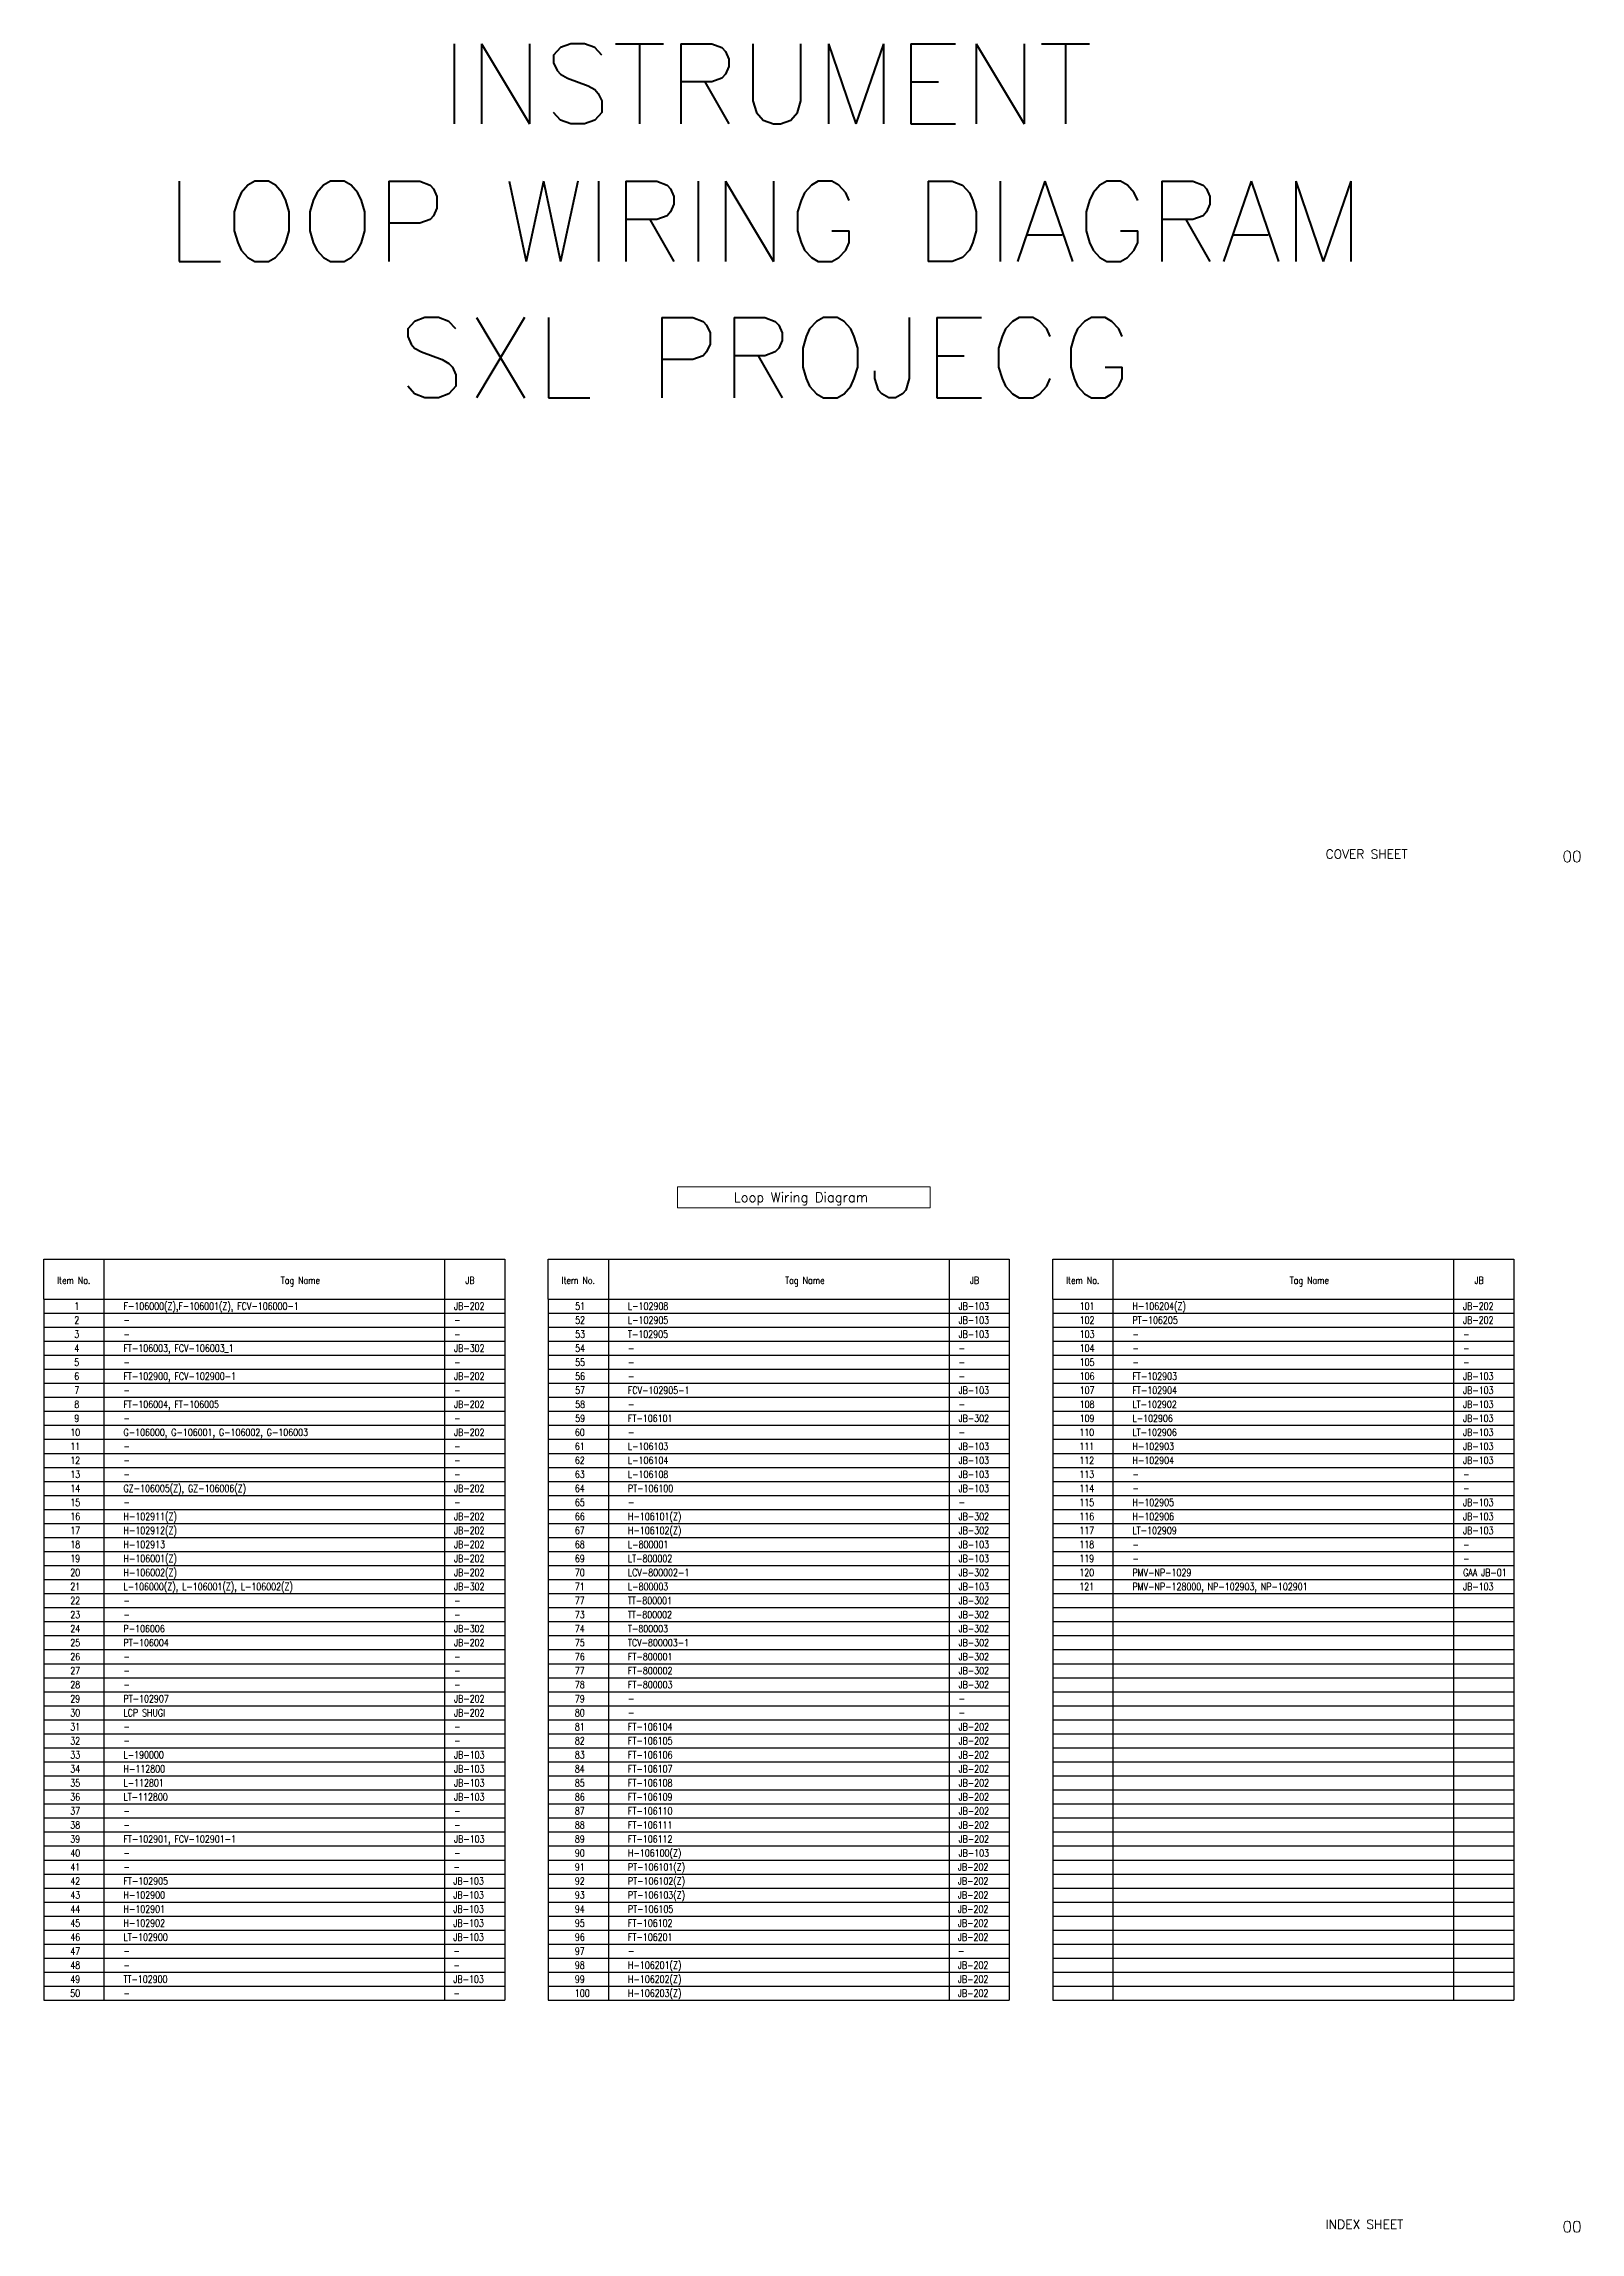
# Model space of a CAD drawing. Header units: millimetres. Extents: x -14942 to 24072, y -50285 to 2207.
# Drawn here: x -10728 to -10344, y -2447 to -1901 of the extents above; entities that cross this region are included whole.
import ezdxf
from ezdxf.enums import TextEntityAlignment as Align

# ---------------------------------------------------------------- set-up
doc = ezdxf.new("R2010")
doc.units = ezdxf.units.MM
doc.header["$MEASUREMENT"] = 0
for name, color, linetype in [('INSTRUMENT', 1, 'CONTINUOUS'), ('LINE', 3, 'CONTINUOUS'), ('TEXT', 2, 'CONTINUOUS')]:
    doc.layers.add(name, color=color, linetype=linetype)
doc.styles.add('ROMANS', font='romans')

msp = doc.modelspace()

# ---------------------------------------------------------------- texts
at = {"layer": 'TEXT', "color": 7, "lineweight": 13, "style": 'ROMANS'}
for s, height, p in [('INSTRUMENT', 20, (-10547.39, -1920.66)), ('LOOP WIRING DIAGRAM', 20, (-10547.8, -1955)), ('SXL PROJECG', 20, (-10547.8, -1989)), ('Loop Wiring Diagram', 2.4, (-10538.84, -2189.78))]:
    msp.add_text(s, height=height, dxfattribs=at).set_placement(p, align=Align.CENTER)
for s, p in [('COVER SHEET', (-10407.93, -2104.05)), ('INDEX SHEET', (-10407.93, -2446.05))]:
    msp.add_text(s, height=2.24, dxfattribs=at).set_placement(p)
for p in [(-10346.44, -2103.51), (-10346.44, -2445.51)]:
    msp.add_text('00', height=2.8, dxfattribs=at).set_placement(p, align=Align.MIDDLE)
at = {"layer": 'TEXT', "color": 7, "lineweight": 13, "style": 'ROMANS', "width": 0.8}
for s, p in [('Item No.', (-10724.43, -2210.22)), ('Tag Name', (-10668.63, -2210.22)), ('JB', (-10622.53, -2210.22)), ('Item No.', (-10598.55, -2210.22)), ('Tag Name', (-10542.75, -2210.22)), ('JB', (-10496.65, -2210.22)), ('Item No.', (-10472.68, -2210.22)), ('Tag Name', (-10416.88, -2210.22)), ('JB', (-10370.77, -2210.22)), ('1', (-10720.13, -2216.65)), ('F-106000(Z),F-106001(Z), FCV-106000-1', (-10707.86, -2216.65)), ('JB-202', (-10625.36, -2216.65)), ('51', (-10595.17, -2216.65)), ('L-102908', (-10581.99, -2216.65)), ('JB-103', (-10499.49, -2216.65)), ('101', (-10469.29, -2216.65)), ('H-106204(Z)', (-10456.11, -2216.65)), ('JB-202', (-10373.61, -2216.65)), ('2', (-10720.13, -2220.15)), ('3', (-10720.13, -2223.65)), ('-', (-10707.86, -2220.15)), ('-', (-10707.86, -2223.65)), ('-', (-10625.36, -2220.15)), ('-', (-10625.36, -2223.65)), ('52', (-10595.17, -2220.15)), ('53', (-10595.17, -2223.65)), ('T-102905', (-10581.99, -2223.65)), ('L-102905', (-10581.99, -2220.15)), ('JB-103', (-10499.49, -2220.15)), ('JB-103', (-10499.49, -2223.65)), ('102', (-10469.29, -2220.15)), ('103', (-10469.29, -2223.65)), ('PT-106205', (-10456.11, -2220.15)), ('-', (-10456.11, -2223.65)), ('JB-202', (-10373.61, -2220.15)), ('-', (-10373.61, -2223.65)), ('4', (-10720.13, -2227.15)), ('FT-106003, FCV-106003_1', (-10707.86, -2227.15)), ('JB-302', (-10625.36, -2227.15)), ('54', (-10595.17, -2227.15)), ('-', (-10581.99, -2227.15)), ('-', (-10499.49, -2227.15)), ('104', (-10469.29, -2227.15)), ('-', (-10456.11, -2227.15)), ('-', (-10373.61, -2227.15)), ('5', (-10720.13, -2230.65)), ('6', (-10720.13, -2234.15)), ('-', (-10707.86, -2230.65)), ('FT-102900, FCV-102900-1', (-10707.86, -2234.15)), ('JB-202', (-10625.36, -2234.15)), ('-', (-10625.36, -2230.65)), ('55', (-10595.17, -2230.65)), ('56', (-10595.17, -2234.15)), ('-', (-10581.99, -2230.65)), ('-', (-10581.99, -2234.15)), ('-', (-10499.49, -2230.65)), ('-', (-10499.49, -2234.15)), ('105', (-10469.29, -2230.65)), ('106', (-10469.29, -2234.15)), ('-', (-10456.11, -2230.65)), ('FT-102903', (-10456.11, -2234.15)), ('JB-103', (-10373.61, -2234.15)), ('-', (-10373.61, -2230.65)), ('7', (-10720.13, -2237.65)), ('8', (-10720.13, -2241.15)), ('-', (-10707.86, -2237.65)), ('FT-106004, FT-106005', (-10707.86, -2241.15)), ('JB-202', (-10625.36, -2241.15)), ('-', (-10625.36, -2237.65)), ('57', (-10595.17, -2237.65)), ('58', (-10595.17, -2241.15)), ('FCV-102905-1', (-10581.99, -2237.65)), ('JB-103', (-10499.49, -2237.65)), ('107', (-10469.29, -2237.65)), ('108', (-10469.29, -2241.15)), ('FT-102904', (-10456.11, -2237.65)), ('LT-102902', (-10456.11, -2241.15)), ('JB-103', (-10373.61, -2237.65)), ('JB-103', (-10373.61, -2241.15)), ('9', (-10720.13, -2244.65)), ('-', (-10707.86, -2244.65)), ('-', (-10625.36, -2244.65)), ('59', (-10595.17, -2244.65)), ('-', (-10581.99, -2241.15)), ('FT-106101', (-10581.99, -2244.65)), ('JB-302', (-10499.49, -2244.65)), ('-', (-10499.49, -2241.15)), ('109', (-10469.29, -2244.65)), ('L-102906', (-10456.11, -2244.65)), ('JB-103', (-10373.61, -2244.65)), ('10', (-10721.13, -2248.15)), ('11', (-10721.13, -2251.65)), ('G-106000, G-106001, G-106002, G-106003', (-10707.86, -2248.15)), ('JB-202', (-10625.36, -2248.15)), ('60', (-10595.25, -2248.15)), ('61', (-10595.25, -2251.65)), ('-', (-10581.99, -2248.15)), ('L-106103', (-10581.99, -2251.65)), ('JB-103', (-10499.49, -2251.65)), ('-', (-10499.49, -2248.15)), ('110', (-10469.37, -2248.15)), ('111', (-10469.37, -2251.65)), ('LT-102906', (-10456.11, -2248.15)), ('H-102903', (-10456.11, -2251.65)), ('JB-103', (-10373.61, -2248.15)), ('JB-103', (-10373.61, -2251.65)), ('12', (-10721.13, -2255.15)), ('-', (-10707.86, -2251.65)), ('-', (-10707.86, -2255.15)), ('-', (-10625.36, -2251.65)), ('-', (-10625.36, -2255.15)), ('62', (-10595.25, -2255.15)), ('L-106104', (-10581.99, -2255.15)), ('JB-103', (-10499.49, -2255.15)), ('112', (-10469.37, -2255.15)), ('H-102904', (-10456.11, -2255.15)), ('JB-103', (-10373.61, -2255.15)), ('13', (-10721.13, -2258.65)), ('14', (-10721.13, -2262.15)), ('GZ-106005(Z), GZ-106006(Z)', (-10707.86, -2262.15)), ('-', (-10707.86, -2258.65)), ('JB-202', (-10625.36, -2262.15)), ('-', (-10625.36, -2258.65)), ('63', (-10595.25, -2258.65)), ('64', (-10595.25, -2262.15)), ('L-106108', (-10581.99, -2258.65)), ('PT-106100', (-10581.99, -2262.15)), ('JB-103', (-10499.49, -2258.65)), ('JB-103', (-10499.49, -2262.15)), ('113', (-10469.37, -2258.65)), ('114', (-10469.37, -2262.15)), ('-', (-10456.11, -2258.65)), ('-', (-10456.11, -2262.15)), ('-', (-10373.61, -2258.65)), ('-', (-10373.61, -2262.15)), ('15', (-10721.13, -2265.65)), ('-', (-10707.86, -2265.65)), ('-', (-10625.36, -2265.65)), ('65', (-10595.25, -2265.65)), ('-', (-10581.99, -2265.65)), ('-', (-10499.49, -2265.65)), ('115', (-10469.37, -2265.65)), ('H-102905', (-10456.11, -2265.65)), ('JB-103', (-10373.61, -2265.65)), ('16', (-10721.13, -2269.15)), ('17', (-10721.13, -2272.65)), ('H-102911(Z)', (-10707.86, -2269.15)), ('H-102912(Z)', (-10707.86, -2272.65)), ('JB-202', (-10625.36, -2269.15)), ('JB-202', (-10625.36, -2272.65)), ('66', (-10595.25, -2269.15)), ('67', (-10595.25, -2272.65)), ('H-106101(Z)', (-10581.99, -2269.15)), ('H-106102(Z)', (-10581.99, -2272.65)), ('JB-302', (-10499.49, -2269.15)), ('JB-302', (-10499.49, -2272.65)), ('116', (-10469.37, -2269.15)), ('117', (-10469.37, -2272.65)), ('H-102906', (-10456.11, -2269.15)), ('LT-102909', (-10456.11, -2272.65)), ('JB-103', (-10373.61, -2269.15)), ('JB-103', (-10373.61, -2272.65)), ('18', (-10721.13, -2276.15)), ('H-102913', (-10707.86, -2276.15)), ('H-106001(Z)', (-10707.86, -2279.65)), ('JB-202', (-10625.36, -2276.15)), ('68', (-10595.25, -2276.15)), ('L-800001', (-10581.99, -2276.15)), ('JB-103', (-10499.49, -2276.15)), ('118', (-10469.37, -2276.15)), ('-', (-10456.11, -2276.15)), ('-', (-10373.61, -2276.15)), ('20', (-10721.13, -2283.15)), ('19', (-10721.13, -2279.65)), ('H-106002(Z)', (-10707.86, -2283.15)), ('JB-202', (-10625.36, -2279.65)), ('JB-202', (-10625.36, -2283.15)), ('70', (-10595.25, -2283.15)), ('69', (-10595.25, -2279.65)), ('LT-800002', (-10581.99, -2279.65)), ('LCV-800002-1', (-10581.99, -2283.15)), ('JB-103', (-10499.49, -2279.65)), ('JB-302', (-10499.49, -2283.15)), ('119', (-10469.37, -2279.65)), ('120', (-10469.37, -2283.15)), ('-', (-10456.11, -2279.65)), ('PMV-NP-1029', (-10456.11, -2283.15)), ('GAA JB-01', (-10373.61, -2283.15)), ('-', (-10373.61, -2279.65)), ('21', (-10721.13, -2286.65)), ('22', (-10721.13, -2290.15)), ('L-106000(Z), L-106001(Z), L-106002(Z)', (-10707.86, -2286.65)), ('JB-302', (-10625.36, -2286.65)), ('71', (-10595.25, -2286.65)), ('77', (-10595.25, -2290.15)), ('TT-800001', (-10581.99, -2290.15)), ('L-800003', (-10581.99, -2286.65)), ('JB-103', (-10499.49, -2286.65)), ('JB-302', (-10499.49, -2290.15)), ('121', (-10469.37, -2286.65)), ('PMV-NP-128000, NP-102903, NP-102901', (-10456.11, -2286.65)), ('JB-103', (-10373.61, -2286.65)), ('23', (-10721.13, -2293.65)), ('-', (-10707.86, -2290.15)), ('-', (-10707.86, -2293.65)), ('-', (-10625.36, -2290.15)), ('-', (-10625.36, -2293.65)), ('73', (-10595.25, -2293.65)), ('TT-800002', (-10581.99, -2293.65)), ('JB-302', (-10499.49, -2293.65)), ('24', (-10721.13, -2297.15)), ('25', (-10721.13, -2300.65)), ('P-106006', (-10707.86, -2297.15)), ('PT-106004', (-10707.86, -2300.65)), ('JB-302', (-10625.36, -2297.15)), ('JB-202', (-10625.36, -2300.65)), ('74', (-10595.25, -2297.15)), ('75', (-10595.25, -2300.65)), ('T-800003', (-10581.99, -2297.15)), ('TCV-800003-1', (-10581.99, -2300.65)), ('JB-302', (-10499.49, -2297.15)), ('JB-302', (-10499.49, -2300.65)), ('26', (-10721.13, -2304.15)), ('-', (-10707.86, -2304.15)), ('-', (-10625.36, -2304.15)), ('76', (-10595.25, -2304.15)), ('FT-800001', (-10581.99, -2304.15)), ('JB-302', (-10499.49, -2304.15)), ('27', (-10721.13, -2307.65)), ('28', (-10721.13, -2311.15)), ('-', (-10707.86, -2307.65)), ('-', (-10707.86, -2311.15)), ('-', (-10625.36, -2307.65)), ('-', (-10625.36, -2311.15)), ('77', (-10595.25, -2307.65)), ('78', (-10595.25, -2311.15)), ('FT-800002', (-10581.99, -2307.65)), ('FT-800003', (-10581.99, -2311.15)), ('JB-302', (-10499.49, -2307.65)), ('JB-302', (-10499.49, -2311.15)), ('29', (-10721.13, -2314.65)), ('PT-102907', (-10707.86, -2314.65)), ('JB-202', (-10625.36, -2314.65)), ('79', (-10595.25, -2314.65)), ('-', (-10581.99, -2314.65)), ('-', (-10499.49, -2314.65)), ('30', (-10721.13, -2318.15)), ('31', (-10721.13, -2321.65)), ('LCP SHUGI', (-10707.86, -2318.15)), ('-', (-10707.86, -2321.65)), ('JB-202', (-10625.36, -2318.15)), ('-', (-10625.36, -2321.65)), ('80', (-10595.25, -2318.15)), ('81', (-10595.25, -2321.65)), ('-', (-10581.99, -2318.15)), ('FT-106104', (-10581.99, -2321.65)), ('JB-202', (-10499.49, -2321.65)), ('-', (-10499.49, -2318.15)), ('32', (-10721.13, -2325.15)), ('33', (-10721.13, -2328.65)), ('-', (-10707.86, -2325.15)), ('L-190000', (-10707.86, -2328.65)), ('JB-103', (-10625.36, -2328.65)), ('-', (-10625.36, -2325.15)), ('82', (-10595.25, -2325.15)), ('83', (-10595.25, -2328.65)), ('FT-106105', (-10581.99, -2325.15)), ('FT-106106', (-10581.99, -2328.65)), ('JB-202', (-10499.49, -2325.15)), ('JB-202', (-10499.49, -2328.65)), ('34', (-10721.13, -2332.15)), ('H-112800', (-10707.86, -2332.15)), ('JB-103', (-10625.36, -2332.15)), ('84', (-10595.25, -2332.15)), ('FT-106107', (-10581.99, -2332.15)), ('JB-202', (-10499.49, -2332.15)), ('35', (-10721.13, -2335.65)), ('36', (-10721.13, -2339.15)), ('L-112801', (-10707.86, -2335.65)), ('LT-112800', (-10707.86, -2339.15)), ('JB-103', (-10625.36, -2335.65)), ('JB-103', (-10625.36, -2339.15)), ('85', (-10595.25, -2335.65)), ('86', (-10595.25, -2339.15)), ('FT-106108', (-10581.99, -2335.65)), ('FT-106109', (-10581.99, -2339.15)), ('JB-202', (-10499.49, -2335.65)), ('JB-202', (-10499.49, -2339.15)), ('37', (-10721.13, -2342.65)), ('-', (-10707.86, -2342.65)), ('-', (-10625.36, -2342.65)), ('87', (-10595.25, -2342.65)), ('FT-106110', (-10581.99, -2342.65)), ('JB-202', (-10499.49, -2342.65)), ('38', (-10721.13, -2346.15)), ('39', (-10721.13, -2349.65)), ('-', (-10707.86, -2346.15)), ('FT-102901, FCV-102901-1', (-10707.86, -2349.65)), ('JB-103', (-10625.36, -2349.65)), ('-', (-10625.36, -2346.15)), ('88', (-10595.25, -2346.15)), ('89', (-10595.25, -2349.65)), ('FT-106111', (-10581.99, -2346.15)), ('FT-106112', (-10581.99, -2349.65)), ('JB-202', (-10499.49, -2346.15)), ('JB-202', (-10499.49, -2349.65)), ('40', (-10721.13, -2353.15)), ('-', (-10707.86, -2353.15)), ('-', (-10625.36, -2353.15)), ('90', (-10595.25, -2353.15)), ('H-106100(Z)', (-10581.99, -2353.15)), ('JB-103', (-10499.49, -2353.15)), ('41', (-10721.13, -2356.65)), ('42', (-10721.13, -2360.15)), ('-', (-10707.86, -2356.65)), ('FT-102905', (-10707.86, -2360.15)), ('JB-103', (-10625.53, -2360.15)), ('-', (-10625.53, -2356.65)), ('91', (-10595.25, -2356.65)), ('92', (-10595.25, -2360.15)), ('PT-106101(Z)', (-10581.98, -2356.65)), ('PT-106102(Z)', (-10581.98, -2360.15)), ('JB-202', (-10499.66, -2356.65)), ('JB-202', (-10499.66, -2360.15)), ('43', (-10721.13, -2363.65)), ('H-102900', (-10707.86, -2363.65)), ('JB-103', (-10625.53, -2363.65)), ('93', (-10595.25, -2363.65)), ('PT-106103(Z)', (-10581.98, -2363.65)), ('JB-202', (-10499.66, -2363.65)), ('44', (-10721.13, -2367.15)), ('45', (-10721.13, -2370.65)), ('H-102901', (-10707.86, -2367.15)), ('H-102902', (-10707.86, -2370.65)), ('JB-103', (-10625.53, -2367.15)), ('JB-103', (-10625.53, -2370.65)), ('94', (-10595.25, -2367.15)), ('95', (-10595.25, -2370.65)), ('PT-106105', (-10581.98, -2367.15)), ('FT-106102', (-10581.98, -2370.65)), ('JB-202', (-10499.66, -2367.15)), ('JB-202', (-10499.66, -2370.65)), ('46', (-10721.13, -2374.15)), ('47', (-10721.13, -2377.65)), ('LT-102900', (-10707.86, -2374.15)), ('JB-103', (-10625.53, -2374.15)), ('96', (-10595.25, -2374.15)), ('97', (-10595.25, -2377.65)), ('FT-106201', (-10581.98, -2374.15)), ('JB-202', (-10499.66, -2374.15)), ('48', (-10721.13, -2381.15)), ('-', (-10707.86, -2377.65)), ('-', (-10707.86, -2381.15)), ('-', (-10625.53, -2377.65)), ('-', (-10625.53, -2381.15)), ('98', (-10595.25, -2381.15)), ('-', (-10581.98, -2377.65)), ('H-106201(Z)', (-10581.98, -2381.15)), ('JB-202', (-10499.66, -2381.15)), ('-', (-10499.66, -2377.65)), ('49', (-10721.13, -2384.65)), ('50', (-10721.13, -2388.15)), ('TT-102900', (-10707.86, -2384.65)), ('JB-103', (-10625.53, -2384.65)), ('99', (-10595.25, -2384.65)), ('100', (-10595.25, -2388.15)), ('H-106202(Z)', (-10581.98, -2384.65)), ('H-106203(Z)', (-10581.98, -2388.15)), ('JB-202', (-10499.66, -2384.65)), ('JB-202', (-10499.66, -2388.15)), ('-', (-10707.86, -2388.15)), ('-', (-10625.53, -2388.15))]:
    msp.add_text(s, height=1.8, dxfattribs=at).set_placement(p)

# ---------------------------------------------------------------- linework, layer by layer
at = {"layer": 'INSTRUMENT', "color": 7}
for p, q in [((-10727.75, -2214), (-10727.75, -2204)), ((-10727.75, -2204), (-10612.75, -2204)), ((-10727.75, -2204), (-10677.75, -2204)), ((-10727.75, -2204), (-10712.75, -2204)), ((-10712.75, -2204), (-10712.75, -2389)), ((-10712.75, -2204), (-10612.75, -2204)), ((-10627.75, -2204), (-10627.75, -2389)), ((-10612.75, -2204), (-10612.75, -2389)), ((-10601.87, -2214), (-10601.87, -2204)), ((-10601.87, -2204), (-10486.87, -2204)), ((-10601.87, -2204), (-10551.87, -2204)), ((-10601.87, -2204), (-10586.87, -2204)), ((-10586.87, -2204), (-10586.87, -2389)), ((-10586.87, -2204), (-10486.87, -2204)), ((-10501.87, -2204), (-10501.87, -2389)), ((-10486.87, -2204), (-10486.87, -2389)), ((-10475.99, -2214), (-10475.99, -2204)), ((-10475.99, -2204), (-10360.99, -2204)), ((-10475.99, -2204), (-10425.99, -2204)), ((-10475.99, -2204), (-10460.99, -2204)), ((-10460.99, -2204), (-10460.99, -2389)), ((-10460.99, -2204), (-10360.99, -2204)), ((-10375.99, -2204), (-10375.99, -2389)), ((-10360.99, -2204), (-10360.99, -2389)), ((-10727.75, -2214), (-10727.75, -2389)), ((-10727.75, -2214), (-10612.75, -2214)), ((-10727.75, -2214), (-10727.75, -2217.5)), ((-10727.75, -2217.5), (-10612.75, -2217.5)), ((-10601.87, -2214), (-10601.87, -2389)), ((-10601.87, -2214), (-10486.87, -2214)), ((-10601.87, -2214), (-10601.87, -2217.5)), ((-10601.87, -2217.5), (-10486.87, -2217.5)), ((-10475.99, -2214), (-10475.99, -2389)), ((-10475.99, -2214), (-10360.99, -2214)), ((-10475.99, -2214), (-10475.99, -2217.5)), ((-10475.99, -2217.5), (-10360.99, -2217.5)), ((-10727.75, -2221), (-10612.75, -2221)), ((-10601.87, -2221), (-10486.87, -2221)), ((-10475.99, -2221), (-10360.99, -2221)), ((-10727.75, -2224.5), (-10612.75, -2224.5)), ((-10727.75, -2228), (-10612.75, -2228)), ((-10601.87, -2224.5), (-10486.87, -2224.5)), ((-10601.87, -2228), (-10486.87, -2228)), ((-10475.99, -2224.5), (-10360.99, -2224.5)), ((-10475.99, -2228), (-10360.99, -2228)), ((-10727.75, -2231.5), (-10612.75, -2231.5)), ((-10601.87, -2231.5), (-10486.87, -2231.5)), ((-10475.99, -2231.5), (-10360.99, -2231.5)), ((-10727.75, -2235), (-10612.75, -2235)), ((-10727.75, -2238.5), (-10612.75, -2238.5)), ((-10601.87, -2235), (-10486.87, -2235)), ((-10601.87, -2238.5), (-10486.87, -2238.5)), ((-10475.99, -2235), (-10360.99, -2235)), ((-10475.99, -2238.5), (-10360.99, -2238.5)), ((-10727.75, -2242), (-10612.75, -2242)), ((-10601.87, -2242), (-10486.87, -2242)), ((-10475.99, -2242), (-10360.99, -2242)), ((-10727.75, -2245.5), (-10612.75, -2245.5)), ((-10727.75, -2249), (-10612.75, -2249)), ((-10601.87, -2245.5), (-10486.87, -2245.5)), ((-10601.87, -2249), (-10486.87, -2249)), ((-10475.99, -2245.5), (-10360.99, -2245.5)), ((-10475.99, -2249), (-10360.99, -2249)), ((-10727.75, -2252.5), (-10612.75, -2252.5)), ((-10601.87, -2252.5), (-10486.87, -2252.5)), ((-10475.99, -2252.5), (-10360.99, -2252.5)), ((-10727.75, -2256), (-10612.75, -2256)), ((-10727.75, -2259.5), (-10612.75, -2259.5)), ((-10601.87, -2256), (-10486.87, -2256)), ((-10601.87, -2259.5), (-10486.87, -2259.5)), ((-10475.99, -2256), (-10360.99, -2256)), ((-10475.99, -2259.5), (-10360.99, -2259.5)), ((-10727.75, -2263), (-10612.75, -2263)), ((-10727.75, -2266.5), (-10612.75, -2266.5)), ((-10601.87, -2263), (-10486.87, -2263)), ((-10601.87, -2266.5), (-10486.87, -2266.5)), ((-10475.99, -2263), (-10360.99, -2263)), ((-10475.99, -2266.5), (-10360.99, -2266.5)), ((-10727.75, -2270), (-10612.75, -2270)), ((-10601.87, -2270), (-10486.87, -2270)), ((-10475.99, -2270), (-10360.99, -2270)), ((-10727.75, -2273.5), (-10612.75, -2273.5)), ((-10727.75, -2277), (-10612.75, -2277)), ((-10601.87, -2273.5), (-10486.87, -2273.5)), ((-10601.87, -2277), (-10486.87, -2277)), ((-10475.99, -2273.5), (-10360.99, -2273.5)), ((-10475.99, -2277), (-10360.99, -2277)), ((-10727.75, -2280.5), (-10612.75, -2280.5)), ((-10601.87, -2280.5), (-10486.87, -2280.5)), ((-10475.99, -2280.5), (-10360.99, -2280.5)), ((-10727.75, -2284), (-10612.75, -2284)), ((-10727.75, -2287.5), (-10612.75, -2287.5)), ((-10601.87, -2284), (-10486.87, -2284)), ((-10601.87, -2287.5), (-10486.87, -2287.5)), ((-10475.99, -2284), (-10360.99, -2284)), ((-10475.99, -2287.5), (-10360.99, -2287.5)), ((-10727.75, -2291), (-10612.75, -2291)), ((-10601.87, -2291), (-10486.87, -2291)), ((-10475.99, -2291), (-10360.99, -2291)), ((-10727.75, -2294.5), (-10612.75, -2294.5)), ((-10727.75, -2298), (-10612.75, -2298)), ((-10601.87, -2294.5), (-10486.87, -2294.5)), ((-10601.87, -2298), (-10486.87, -2298)), ((-10475.99, -2294.5), (-10360.99, -2294.5)), ((-10475.99, -2298), (-10360.99, -2298)), ((-10727.75, -2301.5), (-10612.75, -2301.5)), ((-10727.75, -2305), (-10612.75, -2305)), ((-10601.87, -2301.5), (-10486.87, -2301.5)), ((-10601.87, -2305), (-10486.87, -2305)), ((-10475.99, -2301.5), (-10360.99, -2301.5)), ((-10475.99, -2305), (-10360.99, -2305)), ((-10727.75, -2308.5), (-10612.75, -2308.5)), ((-10601.87, -2308.5), (-10486.87, -2308.5)), ((-10475.99, -2308.5), (-10360.99, -2308.5)), ((-10727.75, -2312), (-10612.75, -2312)), ((-10727.75, -2315.5), (-10612.75, -2315.5)), ((-10601.87, -2312), (-10486.87, -2312)), ((-10601.87, -2315.5), (-10486.87, -2315.5)), ((-10475.99, -2312), (-10360.99, -2312)), ((-10475.99, -2315.5), (-10360.99, -2315.5)), ((-10727.75, -2319), (-10612.75, -2319)), ((-10601.87, -2319), (-10486.87, -2319)), ((-10475.99, -2319), (-10360.99, -2319)), ((-10727.75, -2322.5), (-10612.75, -2322.5)), ((-10727.75, -2326), (-10612.75, -2326)), ((-10601.87, -2322.5), (-10486.87, -2322.5)), ((-10601.87, -2326), (-10486.87, -2326)), ((-10475.99, -2322.5), (-10360.99, -2322.5)), ((-10475.99, -2326), (-10360.99, -2326)), ((-10727.75, -2329.5), (-10612.75, -2329.5)), ((-10601.87, -2329.5), (-10486.87, -2329.5)), ((-10475.99, -2329.5), (-10360.99, -2329.5)), ((-10727.75, -2333), (-10612.75, -2333)), ((-10727.75, -2336.5), (-10612.75, -2336.5)), ((-10601.87, -2333), (-10486.87, -2333)), ((-10601.87, -2336.5), (-10486.87, -2336.5)), ((-10475.99, -2333), (-10360.99, -2333)), ((-10475.99, -2336.5), (-10360.99, -2336.5)), ((-10727.75, -2340), (-10612.75, -2340)), ((-10601.87, -2340), (-10486.87, -2340)), ((-10475.99, -2340), (-10360.99, -2340)), ((-10727.75, -2343.5), (-10612.75, -2343.5)), ((-10727.75, -2347), (-10612.75, -2347)), ((-10601.87, -2343.5), (-10486.87, -2343.5)), ((-10601.87, -2347), (-10486.87, -2347)), ((-10475.99, -2343.5), (-10360.99, -2343.5)), ((-10475.99, -2347), (-10360.99, -2347)), ((-10727.75, -2350.5), (-10612.75, -2350.5)), ((-10727.75, -2354), (-10612.75, -2354)), ((-10601.87, -2350.5), (-10486.87, -2350.5)), ((-10601.87, -2354), (-10486.87, -2354)), ((-10475.99, -2350.5), (-10360.99, -2350.5)), ((-10475.99, -2354), (-10360.99, -2354)), ((-10727.75, -2357.5), (-10612.75, -2357.5)), ((-10601.87, -2357.5), (-10486.87, -2357.5)), ((-10475.99, -2357.5), (-10360.99, -2357.5)), ((-10727.75, -2361), (-10612.75, -2361)), ((-10727.75, -2364.5), (-10612.75, -2364.5)), ((-10601.87, -2361), (-10486.87, -2361)), ((-10601.87, -2364.5), (-10486.87, -2364.5)), ((-10475.99, -2361), (-10360.99, -2361)), ((-10475.99, -2364.5), (-10360.99, -2364.5)), ((-10727.75, -2368), (-10612.75, -2368)), ((-10601.87, -2368), (-10486.87, -2368)), ((-10475.99, -2368), (-10360.99, -2368)), ((-10727.75, -2371.5), (-10612.75, -2371.5)), ((-10727.75, -2375), (-10612.75, -2375)), ((-10601.87, -2371.5), (-10486.87, -2371.5)), ((-10601.87, -2375), (-10486.87, -2375)), ((-10475.99, -2371.5), (-10360.99, -2371.5)), ((-10475.99, -2375), (-10360.99, -2375)), ((-10727.75, -2378.5), (-10612.75, -2378.5)), ((-10601.87, -2378.5), (-10486.87, -2378.5)), ((-10475.99, -2378.5), (-10360.99, -2378.5)), ((-10727.75, -2382), (-10612.75, -2382)), ((-10727.75, -2385.5), (-10612.75, -2385.5)), ((-10601.87, -2382), (-10486.87, -2382)), ((-10601.87, -2385.5), (-10486.87, -2385.5)), ((-10475.99, -2382), (-10360.99, -2382)), ((-10475.99, -2385.5), (-10360.99, -2385.5)), ((-10727.75, -2389), (-10612.75, -2389)), ((-10601.87, -2389), (-10486.87, -2389)), ((-10475.99, -2389), (-10360.99, -2389))]:
    msp.add_line(p, q, dxfattribs=at)
at = {"layer": 'LINE', "color": 7, "lineweight": 13}
for p, q in [((-10569.65, -2185.97), (-10506.61, -2185.97)), ((-10569.65, -2185.97), (-10569.65, -2191.18)), ((-10506.61, -2185.97), (-10506.61, -2191.18)), ((-10569.65, -2191.18), (-10506.61, -2191.18))]:
    msp.add_line(p, q, dxfattribs=at)

msp.set_redraw_order([(e.dxf.handle, doc.entitydb.next_handle()) for e in msp.query("TEXT MTEXT ATTDEF DIMENSION ARC_DIMENSION")])  # texts and dimensions are drawn at this point

doc.saveas('drawing.dxf')
